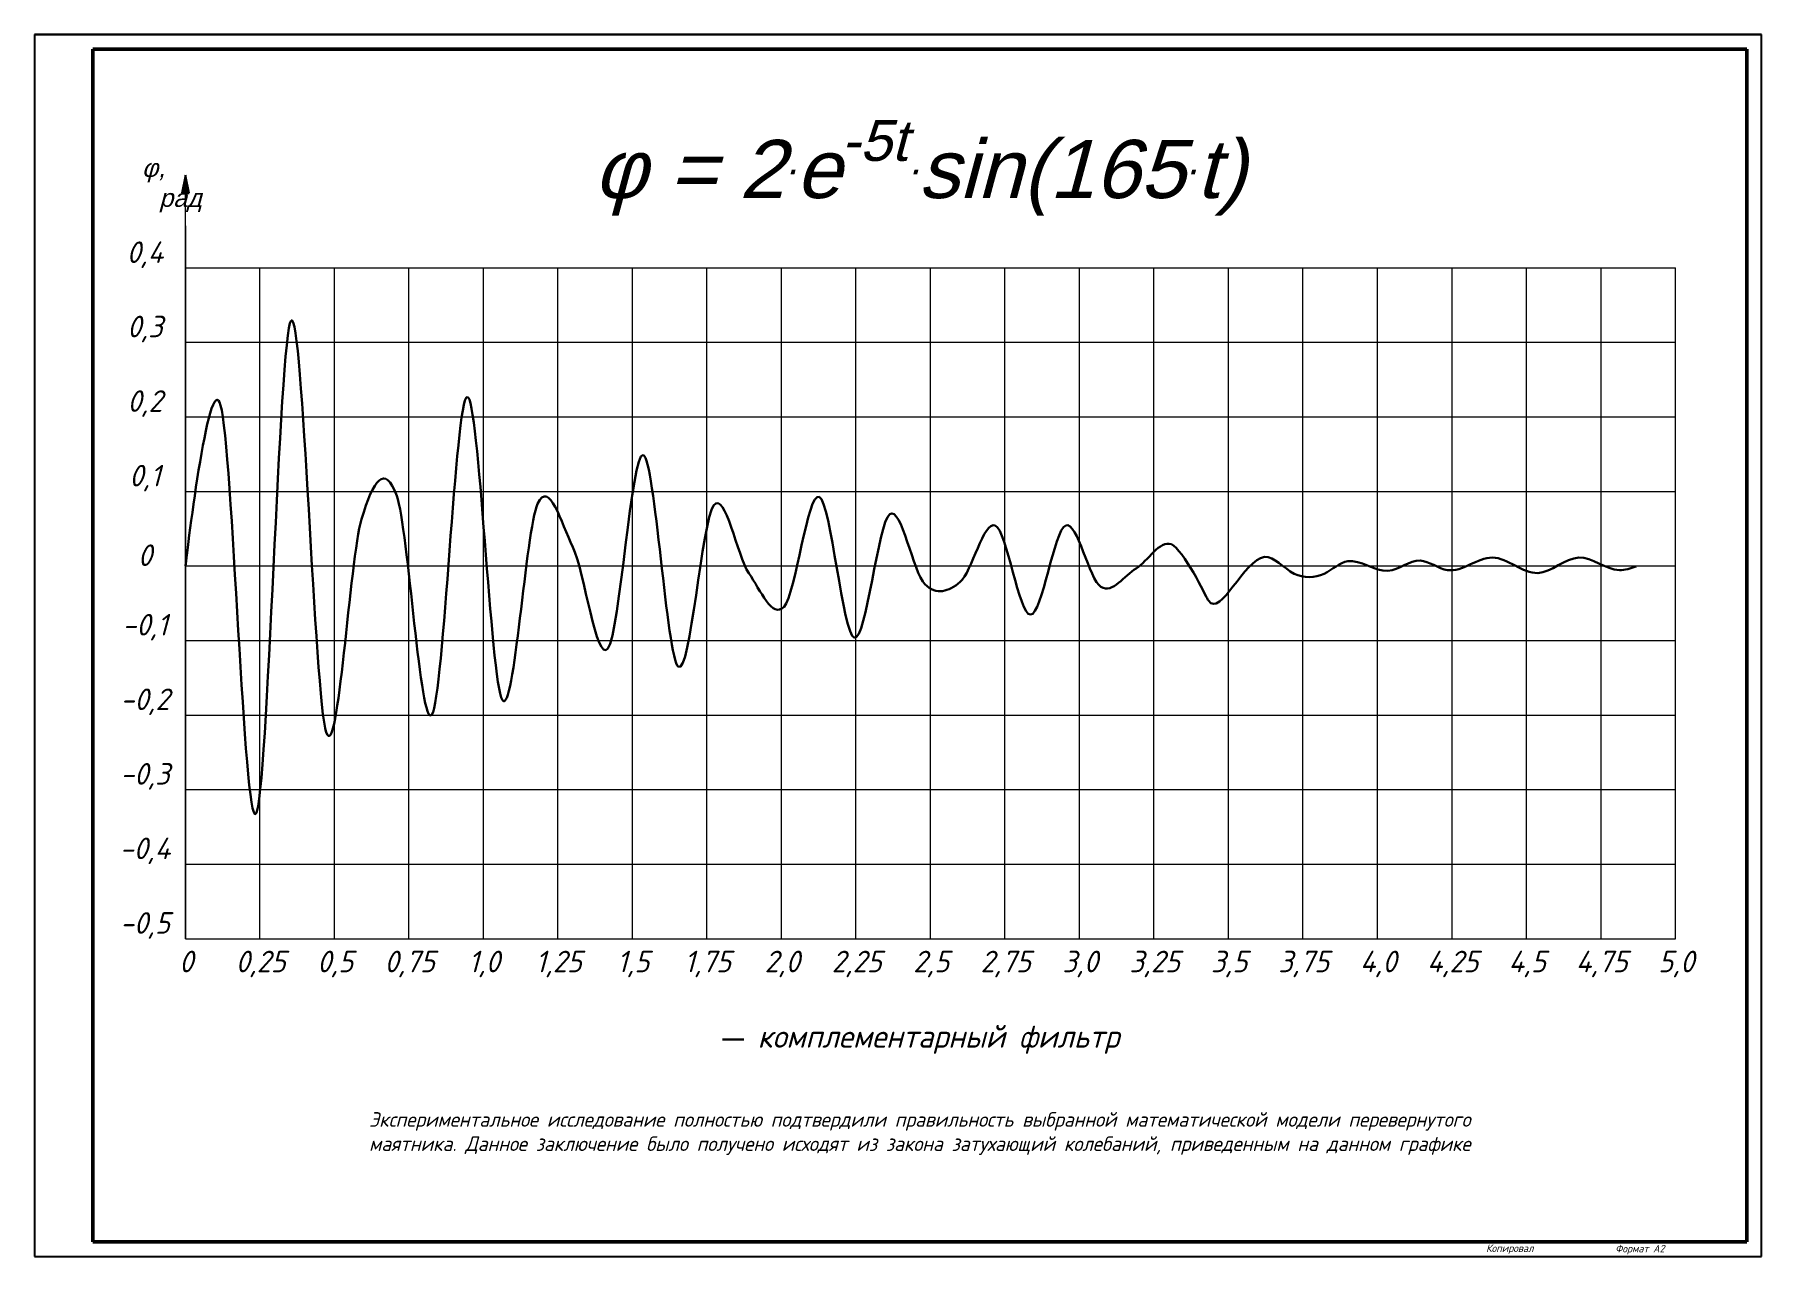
# Model space of a CAD drawing. Header units: inches. Extents: x -14 to 5184, y -66 to 1689.
# Drawn here: x 4590 to 5184, y -66 to 354 of the extents above; entities that cross this region are included whole.
import ezdxf

# ---------------------------------------------------------------- set-up
doc = ezdxf.new("R2010")
doc.units = ezdxf.units.IN
doc.header["$MEASUREMENT"] = 0
for name, color, linetype, lineweight in [('Видимые тонкие (ГОСТ)', 7, 'Continuous', 25), ('Видимый контур (ГОСТ)', 7, 'Continuous', 50), ('Текст', 7, 'Continuous', 15)]:
    doc.layers.add(name, color=color, linetype=linetype, lineweight=lineweight)
doc.styles.get("Standard").update_dxf_attribs({"font": 'gost_b.ttf', "oblique": 15})
doc.styles.add('Standart 3.0', font='gost_b.ttf', dxfattribs={"oblique": 15, "height": 3})

msp = doc.modelspace()

# ---------------------------------------------------------------- texts
at = {"layer": 'Видимые тонкие (ГОСТ)', "ltscale": 0.5, "style": 'Standart 3.0'}
for s, width, heights, insert, char_height, attachment_point in [('\\A1;{\\fGOST type B|b0|i0|c204|p0;\\P\\fArial|b0|i0|c0|p0;\\H5.12821x;φ\\fArial|b0|i0|c204|p0; = 2\\fArial Unicode MS|b0|i0|c204|p0;\\H0.5x;∙\\fArial|b0|i0|c0|p0;\\H2x;e\\H0.7x;\\S-5t^ ;\\fArial Unicode MS|b0|i0|c204|p0;\\H0.71429x;∙\\fArial|b0|i0|c0|p0;\\H2x;sin(165\\fArial Unicode MS|b0|i0|c204|p0;\\H0.5x;∙\\fArial|b0|i0|c0|p0;\\H2x;t)}', 368.800512, [49.1245], (4894.5592, 311.206), 3.9, 5), ('{\\fGOST type B|b0|i0|c204|p0;Экспериментальное исследование полностью подтвердили правильность выбранной математической модели перевернутого маятника. Данное заключение было получено исходят из закона затухающий колебаний, приведенным на данном графике}', 406.817637, [24.1389], (4894.5592, -16.6226), 5, 2)]:
    msp.add_mtext_dynamic_manual_height_columns(s, width=width, gutter_width=15, heights=heights, dxfattribs=dict(at, insert=insert, char_height=char_height, attachment_point=attachment_point))
at = {"layer": 'Видимый контур (ГОСТ)', "lineweight": 30, "style": 'Standart 3.0'}
for s, insert, char_height, width, attachment_point in [('\\pxi-3,l4,qc,t4;{\\fArial|b0|i0|c0|p0;φ,^I\\fArial|b0|i0|c204|p0;рад}', (4641.8381, 292.7003), 6.175, 27.888243, 9), ('\\pxqc;0{\\fGOST type B|b0|i0|c204|p0;,}4', (4641.9694, 273.537), 7.41, 27.888243, 9), ('\\pxqc;{\\fGOST type B|b0|i0|c204|p0;0,3}', (4641.9694, 247.9989), 7.41, 27.888243, 9), ('\\pxqc;{\\fGOST type B|b0|i0|c204|p0;0,2}', (4641.9694, 222.3727), 7.41, 27.888243, 9), ('\\pxqc;{\\fGOST type B|b0|i0|c204|p0;0,1}', (4641.9694, 196.7464), 7.41, 27.888243, 9), ('\\pxqc;{\\fGOST type B|b0|i0|c204|p0;0}', (4641.9694, 171.1202), 7.41, 27.888243, 9), ('\\pxqc;-0,1', (4641.9694, 145.4939), 7.41, 27.888243, 9), ('\\pxqc;-0,2', (4641.9694, 119.8677), 7.41, 27.888243, 9), ('\\pxqc;-0,3', (4641.9694, 94.2414), 7.41, 27.888243, 9), ('\\pxqc;-0,4', (4641.9694, 68.6152), 7.41, 27.888243, 9), ('\\pxqc;-0,5', (4641.9694, 42.9889), 7.41, 27.888243, 9), ('\\pxqc;{\\fGOST type B|b0|i0|c204|p0;0}', (4642.2219, 38.8727), 7.41, 27.999449, 2), ('\\pxqc;{\\fGOST type B|b0|i0|c204|p0;0,25}', (4667.8481, 38.8727), 7.41, 27.999449, 2), ('\\pxqc;{\\fGOST type B|b0|i0|c204|p0;0,5}', (4693.4744, 38.8727), 7.41, 27.999449, 2), ('\\pxqc;{\\fGOST type B|b0|i0|c204|p0;0,75}', (4719.1006, 38.8727), 7.41, 27.999449, 2), ('\\pxqc;{\\fGOST type B|b0|i0|c204|p0;1,0}', (4744.7269, 38.8727), 7.41, 27.999449, 2), ('\\pxqc;{\\fGOST type B|b0|i0|c204|p0;1,25}', (4770.3531, 38.8727), 7.41, 27.999449, 2), ('\\pxqc;{\\fGOST type B|b0|i0|c204|p0;1,5}', (4795.9794, 38.8727), 7.41, 27.999449, 2), ('\\pxqc;{\\fGOST type B|b0|i0|c204|p0;1,75}', (4821.6056, 38.8727), 7.41, 27.999449, 2), ('\\pxqc;{\\fGOST type B|b0|i0|c204|p0;2,0}', (4847.2319, 38.8727), 7.41, 27.999449, 2), ('\\pxqc;{\\fGOST type B|b0|i0|c204|p0;2,25}', (4872.8581, 38.8727), 7.41, 27.999449, 2), ('\\pxqc;{\\fGOST type B|b0|i0|c204|p0;2,5}', (4898.4844, 38.8727), 7.41, 27.999449, 2), ('\\pxqc;{\\fGOST type B|b0|i0|c204|p0;2,75}', (4924.1106, 38.8727), 7.41, 27.999449, 2), ('\\pxqc;{\\fGOST type B|b0|i0|c204|p0;3,0}', (4949.7369, 38.8727), 7.41, 27.999449, 2), ('\\pxqc;{\\fGOST type B|b0|i0|c204|p0;3,25}', (4975.3631, 38.8727), 7.41, 27.999449, 2), ('\\pxqc;{\\fGOST type B|b0|i0|c204|p0;3,5}', (5000.9894, 38.8727), 7.41, 27.999449, 2), ('\\pxqc;{\\fGOST type B|b0|i0|c204|p0;3,75}', (5026.6156, 38.8727), 7.41, 27.999449, 2), ('\\pxqc;{\\fGOST type B|b0|i0|c204|p0;4,0}', (5052.2419, 38.8727), 7.41, 27.999449, 2), ('\\pxqc;{\\fGOST type B|b0|i0|c204|p0;4,25}', (5077.8681, 38.8727), 7.41, 27.999449, 2), ('\\pxqc;{\\fGOST type B|b0|i0|c204|p0;4,5}', (5103.4944, 38.8727), 7.41, 27.999449, 2), ('\\pxqc;{\\fGOST type B|b0|i0|c204|p0;4,75}', (5129.1206, 38.8727), 7.41, 27.999449, 2), ('\\pxqc;{\\fGOST type B|b0|i0|c204|p0;5,0}', (5154.7469, 38.8727), 7.41, 27.999449, 2)]:
    msp.add_mtext(s, dxfattribs=dict(at, insert=insert, char_height=char_height, width=width, attachment_point=attachment_point))
at = {"layer": 'Видимый контур (ГОСТ)', "lineweight": 30, "insert": (4834.0641, 8.3718), "char_height": 7.8, "attachment_point": 4, "style": 'Standart 3.0'}
msp.add_mtext('{\\fGOST type B|b0|i0|c204|p0; комплементарный фильтр}', dxfattribs=at)
at = {"layer": 'Текст', "color": 0, "transparency": 33554684, "char_height": 2.6, "attachment_point": 1}
for s, width, insert in [('{\\fGOST type B|b0|i0|c204|p0;Копировал}', 17, (5089.3304, -62.0878)), ('{\\fGOST type B|b0|i0|c204|p0;Формат А2}', 20, (5133.78, -62.22))]:
    msp.add_mtext_dynamic_manual_height_columns(s, width=width, gutter_width=17.5, heights=[0], dxfattribs=dict(at, insert=insert))

# ---------------------------------------------------------------- hatches: boundary and pattern name
at = {"layer": 'Видимые тонкие (ГОСТ)'}
h = msp.add_hatch(color=254, dxfattribs=at)
h.dxf.hatch_style = 1
h.paths.add_polyline_path([(4643.2044, 299.2514), (4641.9694, 299.2514), (4641.9694, 305.4264)])
h.paths.add_polyline_path([(4641.9694, 305.4264), (4641.9694, 299.2514), (4640.7344, 299.2514)])

# ---------------------------------------------------------------- linework, layer by layer
at = {"layer": 'Видимые тонкие (ГОСТ)', "transparency": 33554684}
for p, q in [((4590.0592, 353.7869), (5184.0592, 353.7869)), ((4590.0592, 353.7869), (5184.0592, 353.7869)), ((5184.0592, 353.7869), (4590.0592, 353.7869)), ((4590.0592, 353.7869), (4590.0592, -66.2131)), ((5184.0592, -66.2131), (5184.0592, 353.7869)), ((4590.0592, -66.2131), (5184.0592, -66.2131))]:
    msp.add_line(p, q, dxfattribs=at)
at = {"layer": 'Видимые тонкие (ГОСТ)', "color": 254}
for p, q in [((4641.9694, 305.4264), (4640.7344, 299.2514)), ((4643.2044, 299.2514), (4641.9694, 305.4264)), ((4640.7344, 299.2514), (4643.2044, 299.2514))]:
    msp.add_line(p, q, dxfattribs=at)
at = {"layer": 'Видимые тонкие (ГОСТ)', "color": 254, "lineweight": 18, "ltscale": 0.5}
for p, q in [((4641.9694, 273.6252), (4641.9694, 299.2514)), ((4641.9694, 288.0614), (4641.9694, 42.9889)), ((4641.9694, 247.9989), (4641.9694, 273.6252)), ((4641.9694, 119.8677), (4641.9694, 68.6152))]:
    msp.add_line(p, q, dxfattribs=at)
at = {"layer": 'Видимые тонкие (ГОСТ)', "color": 254, "lineweight": 18}
for points in [[(4641.9694, 42.9889), (4641.9694, 288.0614)], [(4641.9694, 273.6252), (5154.4944, 273.6252)], [(4667.5956, 42.9889), (4667.5956, 273.6252)], [(4693.2219, 42.9889), (4693.2219, 273.6252)], [(4718.8481, 42.9889), (4718.8481, 273.6252)], [(4744.4744, 42.9889), (4744.4744, 273.6252)], [(4770.1006, 42.9889), (4770.1006, 273.6252)], [(4795.7269, 42.9889), (4795.7269, 273.6252)], [(4821.3531, 42.9889), (4821.3531, 273.6252)], [(4821.3531, 42.9889), (4821.3531, 273.6252)], [(4846.9794, 42.9889), (4846.9794, 273.6252)], [(4846.9794, 42.9889), (4846.9794, 273.6252)], [(4872.6056, 42.9889), (4872.6056, 273.6252)], [(4872.6056, 42.9889), (4872.6056, 273.6252)], [(4898.2319, 42.9889), (4898.2319, 273.6252)], [(4923.8581, 42.9889), (4923.8581, 273.6252)], [(4949.4844, 42.9889), (4949.4844, 273.6252)], [(4975.1106, 42.9889), (4975.1106, 273.6252)], [(5000.7369, 42.9889), (5000.7369, 273.6252)], [(5026.3631, 42.9889), (5026.3631, 273.6252)], [(5051.9894, 42.9889), (5051.9894, 273.6252)], [(5077.6156, 42.9889), (5077.6156, 273.6252)], [(5103.2419, 42.9889), (5103.2419, 273.6252)], [(5128.8681, 42.9889), (5128.8681, 273.6252)], [(5154.4944, 42.9889), (5154.4944, 273.6252)], [(5154.4944, 42.9889), (5154.4944, 273.6252)], [(4641.9694, 247.9989), (5154.4944, 247.9989)], [(4693.2219, 42.9889), (4693.2219, 247.9989)], [(4718.8481, 42.9889), (4718.8481, 247.9989)], [(4744.4744, 42.9889), (4744.4744, 247.9989)], [(4770.1006, 42.9889), (4770.1006, 247.9989)], [(4795.7269, 42.9889), (4795.7269, 247.9989)], [(4898.2319, 42.9889), (4898.2319, 247.9989)], [(4923.8581, 42.9889), (4923.8581, 247.9989)], [(4949.4844, 42.9889), (4949.4844, 247.9989)], [(4975.1106, 42.9889), (4975.1106, 247.9989)], [(5000.7369, 42.9889), (5000.7369, 247.9989)], [(5026.3631, 42.9889), (5026.3631, 247.9989)], [(5051.9894, 42.9889), (5051.9894, 247.9989)], [(5077.6156, 42.9889), (5077.6156, 247.9989)], [(5103.2419, 42.9889), (5103.2419, 247.9989)], [(5128.8681, 42.9889), (5128.8681, 247.9989)], [(4641.9694, 222.3727), (5154.4944, 222.3727)], [(4641.9694, 222.3727), (5154.4944, 222.3727)], [(4641.9694, 222.3727), (5154.4944, 222.3727)], [(4641.9694, 196.7464), (5154.4944, 196.7464)], [(4641.9694, 171.1202), (5154.4944, 171.1202)], [(4641.9694, 145.4939), (5154.4944, 145.4939)], [(4641.9694, 119.8677), (5154.4944, 119.8677)], [(4641.9694, 119.8677), (5154.4944, 119.8677)], [(4641.9694, 94.2414), (5154.4944, 94.2414)], [(4641.9694, 68.6152), (5154.4944, 68.6152)], [(4641.9694, 68.6152), (5154.4944, 68.6152)], [(4641.9694, 42.9889), (5154.4944, 42.9889)], [(4641.9694, 42.9889), (5154.4944, 42.9889)], [(4641.9694, 42.9889), (5154.4944, 42.9889)]]:
    msp.add_lwpolyline(points, dxfattribs=at)
at = {"layer": 'Видимые тонкие (ГОСТ)', "color": 40, "lineweight": 30, "true_color": 0xf4b400}
for points in [[(4666.1918, 85.8764), (4670.2289, 90.7306), (4674.266, 250.7824), (4678.3031, 255.4549)], [(4678.3031, 255.4549), (4682.3401, 260.1273), (4686.3772, 125.2825), (4690.4143, 113.911)], [(4641.9694, 171.1202), (4641.9694, 171.1202), (4650.0435, 240.537), (4654.0806, 226.3297)], [(4654.0806, 226.3297), (4658.1177, 212.1224), (4662.1547, 81.0222), (4666.1918, 85.8764)], [(4726.748, 120.0742), (4730.7851, 125.745), (4734.8221, 228.4434), (4738.8592, 229.2725)], [(4738.8592, 229.2725), (4742.8963, 230.1017), (4746.9334, 131.186), (4750.9705, 125.0492)], [(4787.3042, 142.7845), (4791.3412, 148.0589), (4795.3783, 210.3411), (4799.4154, 209.2867)], [(4799.4154, 209.2867), (4803.4525, 208.2322), (4807.4895, 139.3471), (4811.5266, 136.458)], [(4702.5255, 187.226), (4706.5626, 200.7821), (4710.5997, 206.4395), (4714.6368, 195.2475)], [(4763.0817, 192.4515), (4767.1188, 201.2167), (4771.1558, 185.9182), (4775.1929, 177.6404)], [(4823.6379, 191.9525), (4827.6749, 197.3162), (4831.712, 174.4477), (4835.7491, 168.6403)], [(4847.8603, 157.1082), (4851.8974, 161.4812), (4855.9345, 196.6572), (4859.9716, 194.8787)], [(4714.6368, 195.2475), (4718.6738, 184.0555), (4722.7109, 114.4034), (4726.748, 120.0742)], [(4750.9705, 125.0492), (4755.0075, 118.9124), (4759.0446, 183.6864), (4763.0817, 192.4515)], [(4811.5266, 136.458), (4815.5637, 133.569), (4819.6008, 186.5887), (4823.6379, 191.9525)], [(4859.9716, 194.8787), (4864.0086, 193.1002), (4868.0457, 147.4361), (4872.0828, 146.437)], [(4884.194, 188.884), (4888.2311, 191.9498), (4892.2682, 168.7097), (4896.3053, 164.8318)], [(4690.4143, 113.911), (4694.4514, 102.5396), (4698.4884, 173.67), (4702.5255, 187.226)], [(4872.0828, 146.437), (4876.1199, 145.4379), (4880.1569, 185.8182), (4884.194, 188.884)], [(4908.4165, 165.6163), (4912.4536, 168.9783), (4916.4907, 186.8735), (4920.5277, 185.0037)], [(4920.5277, 185.0037), (4924.5648, 183.1339), (4928.6019, 154.3899), (4932.639, 154.3976)], [(4932.639, 154.3976), (4936.676, 154.4053), (4940.7131, 183.4606), (4944.7502, 185.05)], [(4944.7502, 185.05), (4948.7873, 186.6394), (4952.8243, 166.3947), (4956.8614, 163.9341)], [(4968.9727, 170.286), (4973.0097, 172.7241), (4977.0468, 180.2196), (4981.0839, 178.5625)], [(4981.0839, 178.5625), (4985.1209, 176.9055), (4993.1951, 160.3436), (4993.1951, 160.3436)], [(4775.1929, 177.6404), (4779.23, 169.3625), (4783.2671, 137.5102), (4787.3042, 142.7845)], [(4835.7491, 168.6403), (4839.7862, 162.8329), (4843.8232, 152.7351), (4847.8603, 157.1082)], [(4956.8614, 163.9341), (4960.8985, 161.4734), (4964.9356, 167.8479), (4968.9727, 170.286)], [(4896.3053, 164.8318), (4900.3423, 160.9539), (4904.3794, 162.2543), (4908.4165, 165.6163)]]:
    msp.add_open_spline(points, degree=3, dxfattribs=at)
at = {"layer": 'Видимые тонкие (ГОСТ)', "color": 40, "lineweight": 30, "ltscale": 0.5, "true_color": 0xf4b400}
msp.add_spline([(4993.1951, 160.3436), (4993.8318, 159.2211), (5013.1056, 174.2105), (5023.3605, 168.4702), (5033.6155, 168.4702), (5041.8194, 172.7754), (5055.5611, 169.4953), (5066.6364, 172.9804), (5076.071, 169.7003), (5091.5045, 174.0153), (5107.092, 168.6851), (5121.2438, 174.0153), (5135.1906, 169.7101), (5140.9333, 170.9402)], degree=3, dxfattribs=at)
at = {"layer": 'Видимый контур (ГОСТ)', "ltscale": 0.5}
msp.add_line((4610.0592, 348.7869), (4610.0592, -6.5465), dxfattribs=at)
at = {"layer": 'Видимый контур (ГОСТ)', "transparency": 33554684}
for p, q in [((4610.0592, 348.7869), (4610.0592, -61.2131)), ((5179.0592, 348.7869), (4610.0592, 348.7869)), ((5179.0592, -61.2131), (5179.0592, 348.7869)), ((4610.0592, -61.2131), (5179.0592, -61.2131))]:
    msp.add_line(p, q, dxfattribs=at)
at = {"layer": 'Видимый контур (ГОСТ)', "color": 40, "lineweight": 30, "true_color": 0xf4b400}
msp.add_lwpolyline([(4826.6541, 8.3718), (4834.0641, 8.3718)], dxfattribs=at)

msp.set_redraw_order([(e.dxf.handle, doc.entitydb.next_handle()) for e in msp.query("TEXT MTEXT ATTDEF DIMENSION ARC_DIMENSION")])  # texts and dimensions are drawn at this point

doc.saveas('drawing.dxf')
